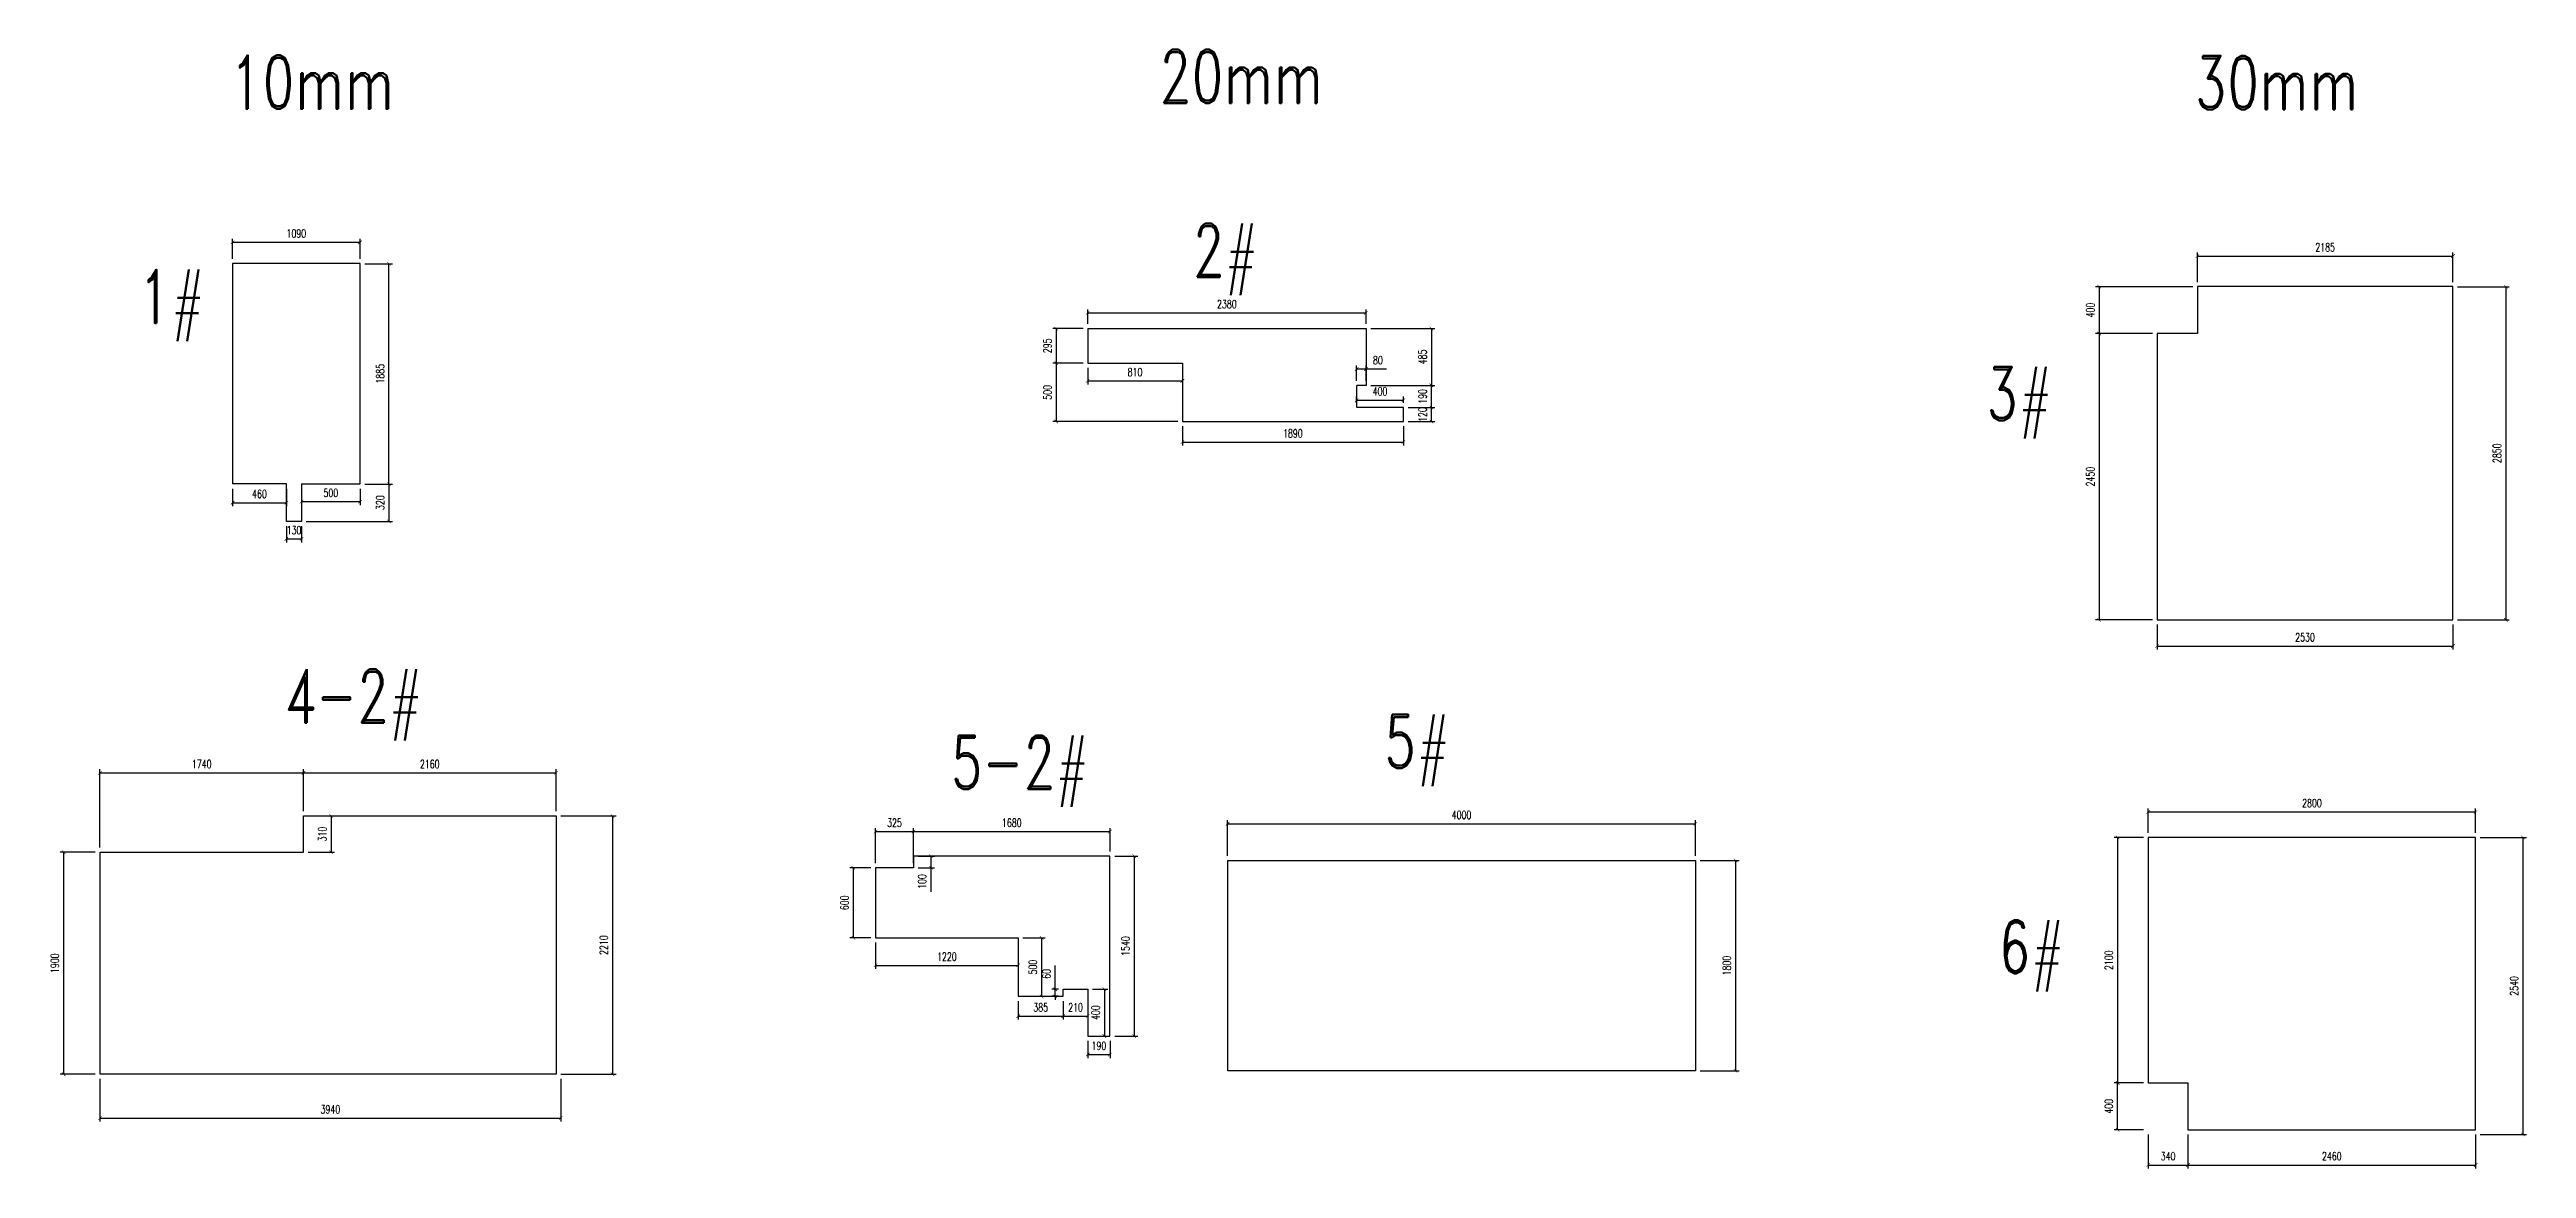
# Model space of a CAD drawing. Header units: millimetres. Extents: x -27247 to 18111, y -13459 to 7493.
# Drawn here: x -21950 to -769, y -4332 to 5241 of the extents above; entities that cross this region are included whole.
import ezdxf

# ---------------------------------------------------------------- set-up
doc = ezdxf.new("R2010")
doc.units = ezdxf.units.MM
doc.layers.add('标注', color=4, linetype='Continuous')
doc.styles.add('样式 1', font='romand1.shx', dxfattribs={"width": 0.7, "bigfont": 'hztxt.shx'})
doc.dimstyles.new('1 20', dxfattribs={"dimscale": 20, "dimtxt": 3.5, "dimasz": 1.5, "dimexe": 1.5, "dimexo": 2, "dimgap": 2, "dimtad": 1, "dimdec": 0, "dimdsep": 46, "dimtxsty": '样式 1', "dimblk": 'ARCHTICK', "dimcen": 2, "dimadec": 0, "dimazin": 0, "dimtfac": 1, "dimtdec": 0, "dimtmove": 0, "dimatfit": 3, "dimfxl": 0, "dimarcsym": 0})

msp = doc.modelspace()

# ---------------------------------------------------------------- texts
at = {"layer": '标注', "style": '样式 1', "width": 0.7}
for s, p in [('10mm', (-20404.23, 4733.58)), ('20mm', (-12460.98, 4782.06)), ('30mm', (-3605.06, 4728.04)), ('2#', (-12177.2, 3292.51)), ('1#', (-21186.31, 2898.91)), ('3#', (-5388.43, 2067.28)), ('4-2#', (-19943.23, -518.66)), ('5-2#', (-14244.4, -1086.01)), ('5#', (-10537.52, -907.47)), ('6#', (-5283.9, -2665.01))]:
    msp.add_text(s, height=459.018, dxfattribs=at).set_placement(p)

# ---------------------------------------------------------------- blocks, each defined once
blk = doc.blocks.new('_ArchTick')
at = {"color": 0, "linetype": 'ByBlock', "const_width": 0.15}
blk.add_lwpolyline([(-0.5, -0.5), (0.5, 0.5)], dxfattribs=at)
blk = doc.blocks.new('*D4')
at = {"layer": 'Defpoints', "color": 0, "transparency": 16777216}
for p in [(-20384, 1524), (-19924, 1524), (-19924, 1364)]:
    blk.add_point(p, dxfattribs=at)
at = {"layer": '标注', "color": 0, "lineweight": -2, "transparency": 16777216}
for p, q in [((-20384, 1484), (-20384, 1334)), ((-19924, 1484), (-19924, 1334)), ((-20384, 1364), (-19924, 1364))]:
    blk.add_line(p, q, dxfattribs=at)
at = {"layer": '标注', "color": 0, "lineweight": -2, "transparency": 16777216, "xscale": 30, "yscale": 30, "zscale": 30, "rotation": 180}
blk.add_blockref('_ArchTick', (-20384, 1364), dxfattribs=at)
at = {"layer": '标注', "color": 0, "lineweight": -2, "transparency": 16777216, "xscale": 30, "yscale": 30, "zscale": 30}
blk.add_blockref('_ArchTick', (-19924, 1364), dxfattribs=at)
at = {"layer": '标注', "color": 0, "transparency": 16777216, "insert": (-20154, 1439), "char_height": 70, "attachment_point": 5, "style": '样式 1'}
blk.add_mtext('460', dxfattribs=at)
blk = doc.blocks.new('*D5')
at = {"layer": 'Defpoints', "color": 0, "transparency": 16777216}
for p in [(-19924, 1204), (-19794, 1204), (-19794, 1054)]:
    blk.add_point(p, dxfattribs=at)
at = {"layer": '标注', "color": 0, "lineweight": -2, "transparency": 16777216}
for p, q in [((-19924, 1164), (-19924, 1024)), ((-19794, 1164), (-19794, 1024)), ((-19924, 1054), (-19794, 1054))]:
    blk.add_line(p, q, dxfattribs=at)
at = {"layer": '标注', "color": 0, "lineweight": -2, "transparency": 16777216, "xscale": 30, "yscale": 30, "zscale": 30, "rotation": 180}
blk.add_blockref('_ArchTick', (-19924, 1054), dxfattribs=at)
at = {"layer": '标注', "color": 0, "lineweight": -2, "transparency": 16777216, "xscale": 30, "yscale": 30, "zscale": 30}
blk.add_blockref('_ArchTick', (-19794, 1054), dxfattribs=at)
at = {"layer": '标注', "color": 0, "transparency": 16777216, "insert": (-19859, 1129), "char_height": 70, "attachment_point": 5, "style": '样式 1'}
blk.add_mtext('130', dxfattribs=at)
blk = doc.blocks.new('*D6')
at = {"layer": 'Defpoints', "color": 0, "transparency": 16777216}
for p in [(-19794, 1524), (-19294, 1524), (-19294, 1373)]:
    blk.add_point(p, dxfattribs=at)
at = {"layer": '标注', "color": 0, "lineweight": -2, "transparency": 16777216}
for p, q in [((-19794, 1484), (-19794, 1343)), ((-19294, 1484), (-19294, 1343)), ((-19794, 1373), (-19294, 1373))]:
    blk.add_line(p, q, dxfattribs=at)
at = {"layer": '标注', "color": 0, "lineweight": -2, "transparency": 16777216, "xscale": 30, "yscale": 30, "zscale": 30, "rotation": 180}
blk.add_blockref('_ArchTick', (-19794, 1373), dxfattribs=at)
at = {"layer": '标注', "color": 0, "lineweight": -2, "transparency": 16777216, "xscale": 30, "yscale": 30, "zscale": 30}
blk.add_blockref('_ArchTick', (-19294, 1373), dxfattribs=at)
at = {"layer": '标注', "color": 0, "transparency": 16777216, "insert": (-19544, 1448), "char_height": 70, "attachment_point": 5, "style": '样式 1'}
blk.add_mtext('500', dxfattribs=at)
blk = doc.blocks.new('*D7')
at = {"layer": 'Defpoints', "color": 0, "transparency": 16777216}
for p in [(-19294, 3409), (-19047, 3409), (-19294, 1524)]:
    blk.add_point(p, dxfattribs=at)
at = {"layer": '标注', "color": 0, "lineweight": -2, "transparency": 16777216}
for p, q in [((-19254, 3409), (-19017, 3409)), ((-19047, 1524), (-19047, 3409)), ((-19254, 1524), (-19017, 1524))]:
    blk.add_line(p, q, dxfattribs=at)
at = {"layer": '标注', "color": 0, "lineweight": -2, "transparency": 16777216, "xscale": 30, "yscale": 30, "zscale": 30}
for p, rotation in [((-19047, 3409), 90), ((-19047, 1524), 270)]:
    blk.add_blockref('_ArchTick', p, dxfattribs=dict(at, rotation=rotation))
at = {"layer": '标注', "color": 0, "transparency": 16777216, "insert": (-19122, 2467), "char_height": 70, "attachment_point": 5, "rotation": 90, "style": '样式 1'}
blk.add_mtext('1885', dxfattribs=at)
blk = doc.blocks.new('*D8')
at = {"layer": 'Defpoints', "color": 0, "transparency": 16777216}
for p in [(-20384, 3409), (-19294, 3592), (-19294, 3409)]:
    blk.add_point(p, dxfattribs=at)
at = {"layer": '标注', "color": 0, "lineweight": -2, "transparency": 16777216}
for p, q in [((-20384, 3449), (-20384, 3622)), ((-19294, 3449), (-19294, 3622)), ((-20384, 3592), (-19294, 3592))]:
    blk.add_line(p, q, dxfattribs=at)
at = {"layer": '标注', "color": 0, "lineweight": -2, "transparency": 16777216, "xscale": 30, "yscale": 30, "zscale": 30, "rotation": 180}
blk.add_blockref('_ArchTick', (-20384, 3592), dxfattribs=at)
at = {"layer": '标注', "color": 0, "lineweight": -2, "transparency": 16777216, "xscale": 30, "yscale": 30, "zscale": 30}
blk.add_blockref('_ArchTick', (-19294, 3592), dxfattribs=at)
at = {"layer": '标注', "color": 0, "transparency": 16777216, "insert": (-19839, 3667), "char_height": 70, "attachment_point": 5, "style": '样式 1'}
blk.add_mtext('1090', dxfattribs=at)
blk = doc.blocks.new('*D9')
at = {"layer": 'Defpoints', "color": 0, "transparency": 16777216}
for p in [(-19294, 1524), (-19794, 1204), (-19047, 1204)]:
    blk.add_point(p, dxfattribs=at)
at = {"layer": '标注', "color": 0, "lineweight": -2, "transparency": 16777216}
for p, q in [((-19254, 1524), (-19017, 1524)), ((-19047, 1524), (-19047, 1204)), ((-19754, 1204), (-19017, 1204))]:
    blk.add_line(p, q, dxfattribs=at)
at = {"layer": '标注', "color": 0, "lineweight": -2, "transparency": 16777216, "xscale": 30, "yscale": 30, "zscale": 30}
for p, rotation in [((-19047, 1524), 90), ((-19047, 1204), 270)]:
    blk.add_blockref('_ArchTick', p, dxfattribs=dict(at, rotation=rotation))
at = {"layer": '标注', "color": 0, "transparency": 16777216, "insert": (-19122, 1364), "char_height": 70, "attachment_point": 5, "rotation": 90, "style": '样式 1'}
blk.add_mtext('320', dxfattribs=at)
blk = doc.blocks.new('*D10')
at = {"layer": 'Defpoints', "color": 0, "transparency": 16777216}
for p in [(-12262, 2058), (-10372, 2058), (-10372, 1882)]:
    blk.add_point(p, dxfattribs=at)
at = {"layer": '标注', "color": 0, "lineweight": -2, "transparency": 16777216}
for p, q in [((-12262, 2018), (-12262, 1852)), ((-10372, 2018), (-10372, 1852)), ((-12262, 1882), (-10372, 1882))]:
    blk.add_line(p, q, dxfattribs=at)
at = {"layer": '标注', "color": 0, "lineweight": -2, "transparency": 16777216, "xscale": 30, "yscale": 30, "zscale": 30, "rotation": 180}
blk.add_blockref('_ArchTick', (-12262, 1882), dxfattribs=at)
at = {"layer": '标注', "color": 0, "lineweight": -2, "transparency": 16777216, "xscale": 30, "yscale": 30, "zscale": 30}
blk.add_blockref('_ArchTick', (-10372, 1882), dxfattribs=at)
at = {"layer": '标注', "color": 0, "transparency": 16777216, "insert": (-11317, 1957), "char_height": 70, "attachment_point": 5, "style": '样式 1'}
blk.add_mtext('1890', dxfattribs=at)
blk = doc.blocks.new('*D11')
at = {"layer": 'Defpoints', "color": 0, "transparency": 16777216}
for p in [(-10372, 2178), (-10133, 2178), (-10372, 2058)]:
    blk.add_point(p, dxfattribs=at)
at = {"layer": '标注', "color": 0, "lineweight": -2, "transparency": 16777216}
for p, q in [((-10332, 2178), (-10103, 2178)), ((-10133, 2058), (-10133, 2178)), ((-10332, 2058), (-10103, 2058))]:
    blk.add_line(p, q, dxfattribs=at)
at = {"layer": '标注', "color": 0, "lineweight": -2, "transparency": 16777216, "xscale": 30, "yscale": 30, "zscale": 30}
for p, rotation in [((-10133, 2178), 90), ((-10133, 2058), 270)]:
    blk.add_blockref('_ArchTick', p, dxfattribs=dict(at, rotation=rotation))
at = {"layer": '标注', "color": 0, "transparency": 16777216, "insert": (-10208, 2118), "char_height": 70, "attachment_point": 5, "rotation": 90, "style": '样式 1'}
blk.add_mtext('120', dxfattribs=at)
blk = doc.blocks.new('*D12')
at = {"layer": 'Defpoints', "color": 0, "transparency": 16777216}
for p in [(-10692, 2368), (-10133, 2368), (-10372, 2178)]:
    blk.add_point(p, dxfattribs=at)
at = {"layer": '标注', "color": 0, "lineweight": -2, "transparency": 16777216}
for p, q in [((-10652, 2368), (-10103, 2368)), ((-10133, 2178), (-10133, 2368)), ((-10332, 2178), (-10103, 2178))]:
    blk.add_line(p, q, dxfattribs=at)
at = {"layer": '标注', "color": 0, "lineweight": -2, "transparency": 16777216, "xscale": 30, "yscale": 30, "zscale": 30}
for p, rotation in [((-10133, 2368), 90), ((-10133, 2178), 270)]:
    blk.add_blockref('_ArchTick', p, dxfattribs=dict(at, rotation=rotation))
at = {"layer": '标注', "color": 0, "transparency": 16777216, "insert": (-10208, 2273), "char_height": 70, "attachment_point": 5, "rotation": 90, "style": '样式 1'}
blk.add_mtext('190', dxfattribs=at)
blk = doc.blocks.new('*D13')
at = {"layer": 'Defpoints', "color": 0, "transparency": 16777216}
for p in [(-10692, 2853), (-10692, 2368), (-10133, 2368)]:
    blk.add_point(p, dxfattribs=at)
at = {"layer": '标注', "color": 0, "lineweight": -2, "transparency": 16777216}
for p, q in [((-10652, 2853), (-10103, 2853)), ((-10133, 2853), (-10133, 2368)), ((-10652, 2368), (-10103, 2368))]:
    blk.add_line(p, q, dxfattribs=at)
at = {"layer": '标注', "color": 0, "lineweight": -2, "transparency": 16777216, "xscale": 30, "yscale": 30, "zscale": 30}
for p, rotation in [((-10133, 2853), 90), ((-10133, 2368), 270)]:
    blk.add_blockref('_ArchTick', p, dxfattribs=dict(at, rotation=rotation))
at = {"layer": '标注', "color": 0, "transparency": 16777216, "insert": (-10208, 2611), "char_height": 70, "attachment_point": 5, "rotation": 90, "style": '样式 1'}
blk.add_mtext('485', dxfattribs=at)
blk = doc.blocks.new('*D14')
at = {"layer": 'Defpoints', "color": 0, "transparency": 16777216}
for p in [(-10692, 2988), (-13072, 2853), (-10692, 2853)]:
    blk.add_point(p, dxfattribs=at)
at = {"layer": '标注', "color": 0, "lineweight": -2, "transparency": 16777216}
for p, q in [((-13072, 2893), (-13072, 3018)), ((-13072, 2988), (-10692, 2988)), ((-10692, 2893), (-10692, 3018))]:
    blk.add_line(p, q, dxfattribs=at)
at = {"layer": '标注', "color": 0, "lineweight": -2, "transparency": 16777216, "xscale": 30, "yscale": 30, "zscale": 30, "rotation": 180}
blk.add_blockref('_ArchTick', (-13072, 2988), dxfattribs=at)
at = {"layer": '标注', "color": 0, "lineweight": -2, "transparency": 16777216, "xscale": 30, "yscale": 30, "zscale": 30}
blk.add_blockref('_ArchTick', (-10692, 2988), dxfattribs=at)
at = {"layer": '标注', "color": 0, "transparency": 16777216, "insert": (-11882, 3063), "char_height": 70, "attachment_point": 5, "style": '样式 1'}
blk.add_mtext('2380', dxfattribs=at)
blk = doc.blocks.new('*D15')
at = {"layer": 'Defpoints', "color": 0, "transparency": 16777216}
for p in [(-13072, 2853), (-13341, 2558), (-13072, 2558)]:
    blk.add_point(p, dxfattribs=at)
at = {"layer": '标注', "color": 0, "lineweight": -2, "transparency": 16777216}
for p, q in [((-13112, 2853), (-13371, 2853)), ((-13341, 2853), (-13341, 2558)), ((-13112, 2558), (-13371, 2558))]:
    blk.add_line(p, q, dxfattribs=at)
at = {"layer": '标注', "color": 0, "lineweight": -2, "transparency": 16777216, "xscale": 30, "yscale": 30, "zscale": 30}
for p, rotation in [((-13341, 2853), 90), ((-13341, 2558), 270)]:
    blk.add_blockref('_ArchTick', p, dxfattribs=dict(at, rotation=rotation))
at = {"layer": '标注', "color": 0, "transparency": 16777216, "insert": (-13416, 2706), "char_height": 70, "attachment_point": 5, "rotation": 90, "style": '样式 1'}
blk.add_mtext('295', dxfattribs=at)
blk = doc.blocks.new('*D16')
at = {"layer": 'Defpoints', "color": 0, "transparency": 16777216}
for p in [(-13072, 2558), (-12262, 2558), (-12262, 2406)]:
    blk.add_point(p, dxfattribs=at)
at = {"layer": '标注', "color": 0, "lineweight": -2, "transparency": 16777216}
for p, q in [((-13072, 2518), (-13072, 2376)), ((-13072, 2406), (-12262, 2406)), ((-12262, 2518), (-12262, 2376))]:
    blk.add_line(p, q, dxfattribs=at)
at = {"layer": '标注', "color": 0, "lineweight": -2, "transparency": 16777216, "xscale": 30, "yscale": 30, "zscale": 30, "rotation": 180}
blk.add_blockref('_ArchTick', (-13072, 2406), dxfattribs=at)
at = {"layer": '标注', "color": 0, "lineweight": -2, "transparency": 16777216, "xscale": 30, "yscale": 30, "zscale": 30}
blk.add_blockref('_ArchTick', (-12262, 2406), dxfattribs=at)
at = {"layer": '标注', "color": 0, "transparency": 16777216, "insert": (-12667, 2481), "char_height": 70, "attachment_point": 5, "style": '样式 1'}
blk.add_mtext('810', dxfattribs=at)
blk = doc.blocks.new('*D17')
at = {"layer": 'Defpoints', "color": 0, "transparency": 16777216}
for p in [(-13072, 2558), (-13341, 2058), (-12262, 2058)]:
    blk.add_point(p, dxfattribs=at)
at = {"layer": '标注', "color": 0, "lineweight": -2, "transparency": 16777216}
for p, q in [((-13112, 2558), (-13371, 2558)), ((-13341, 2558), (-13341, 2058)), ((-12302, 2058), (-13371, 2058))]:
    blk.add_line(p, q, dxfattribs=at)
at = {"layer": '标注', "color": 0, "lineweight": -2, "transparency": 16777216, "xscale": 30, "yscale": 30, "zscale": 30}
for p, rotation in [((-13341, 2558), 90), ((-13341, 2058), 270)]:
    blk.add_blockref('_ArchTick', p, dxfattribs=dict(at, rotation=rotation))
at = {"layer": '标注', "color": 0, "transparency": 16777216, "insert": (-13416, 2308), "char_height": 70, "attachment_point": 5, "rotation": 90, "style": '样式 1'}
blk.add_mtext('500', dxfattribs=at)
blk = doc.blocks.new('*D18')
at = {"layer": 'Defpoints', "color": 0, "transparency": 16777216}
for p in [(-10772, 2368), (-10692, 2508), (-10692, 2368)]:
    blk.add_point(p, dxfattribs=at)
at = {"layer": '标注', "color": 0, "lineweight": -2, "transparency": 16777216}
for p, q in [((-10772, 2408), (-10772, 2538)), ((-10772, 2508), (-10692, 2508)), ((-10692, 2408), (-10692, 2538)), ((-10692, 2508), (-10518, 2508))]:
    blk.add_line(p, q, dxfattribs=at)
at = {"layer": '标注', "color": 0, "lineweight": -2, "transparency": 16777216, "xscale": 30, "yscale": 30, "zscale": 30, "rotation": 180}
blk.add_blockref('_ArchTick', (-10772, 2508), dxfattribs=at)
at = {"layer": '标注', "color": 0, "lineweight": -2, "transparency": 16777216, "xscale": 30, "yscale": 30, "zscale": 30}
blk.add_blockref('_ArchTick', (-10692, 2508), dxfattribs=at)
at = {"layer": '标注', "color": 0, "transparency": 16777216, "insert": (-10590, 2583), "char_height": 70, "attachment_point": 5, "style": '样式 1'}
blk.add_mtext('80', dxfattribs=at)
blk = doc.blocks.new('*D19')
at = {"layer": 'Defpoints', "color": 0, "transparency": 16777216}
for p in [(-10772, 2178), (-10372, 2242), (-10372, 2178)]:
    blk.add_point(p, dxfattribs=at)
at = {"layer": '标注', "color": 0, "lineweight": -2, "transparency": 16777216}
for p, q in [((-10772, 2218), (-10772, 2272)), ((-10772, 2242), (-10372, 2242)), ((-10372, 2218), (-10372, 2272))]:
    blk.add_line(p, q, dxfattribs=at)
at = {"layer": '标注', "color": 0, "lineweight": -2, "transparency": 16777216, "xscale": 30, "yscale": 30, "zscale": 30, "rotation": 180}
blk.add_blockref('_ArchTick', (-10772, 2242), dxfattribs=at)
at = {"layer": '标注', "color": 0, "lineweight": -2, "transparency": 16777216, "xscale": 30, "yscale": 30, "zscale": 30}
blk.add_blockref('_ArchTick', (-10372, 2242), dxfattribs=at)
at = {"layer": '标注', "color": 0, "transparency": 16777216, "insert": (-10572, 2317), "char_height": 70, "attachment_point": 5, "style": '样式 1'}
blk.add_mtext('400', dxfattribs=at)
blk = doc.blocks.new('*D20')
at = {"layer": 'Defpoints', "color": 0, "transparency": 16777216}
for p in [(-19778, -947), (-19778, -1316), (-21518, -1626)]:
    blk.add_point(p, dxfattribs=at)
at = {"layer": '标注', "color": 0, "lineweight": -2, "transparency": 16777216}
for p, q in [((-21518, -1586), (-21518, -917)), ((-21518, -947), (-19778, -947)), ((-19778, -1276), (-19778, -917))]:
    blk.add_line(p, q, dxfattribs=at)
at = {"layer": '标注', "color": 0, "lineweight": -2, "transparency": 16777216, "xscale": 30, "yscale": 30, "zscale": 30, "rotation": 180}
blk.add_blockref('_ArchTick', (-21518, -947), dxfattribs=at)
at = {"layer": '标注', "color": 0, "lineweight": -2, "transparency": 16777216, "xscale": 30, "yscale": 30, "zscale": 30}
blk.add_blockref('_ArchTick', (-19778, -947), dxfattribs=at)
at = {"layer": '标注', "color": 0, "transparency": 16777216, "insert": (-20648, -872), "char_height": 70, "attachment_point": 5, "style": '样式 1'}
blk.add_mtext('1740', dxfattribs=at)
blk = doc.blocks.new('*D21')
at = {"layer": 'Defpoints', "color": 0, "transparency": 16777216}
for p in [(-17618, -947), (-19778, -1316), (-17618, -1316)]:
    blk.add_point(p, dxfattribs=at)
at = {"layer": '标注', "color": 0, "lineweight": -2, "transparency": 16777216}
for p, q in [((-19778, -1276), (-19778, -917)), ((-19778, -947), (-17618, -947)), ((-17618, -1276), (-17618, -917))]:
    blk.add_line(p, q, dxfattribs=at)
at = {"layer": '标注', "color": 0, "lineweight": -2, "transparency": 16777216, "xscale": 30, "yscale": 30, "zscale": 30, "rotation": 180}
blk.add_blockref('_ArchTick', (-19778, -947), dxfattribs=at)
at = {"layer": '标注', "color": 0, "lineweight": -2, "transparency": 16777216, "xscale": 30, "yscale": 30, "zscale": 30}
blk.add_blockref('_ArchTick', (-17618, -947), dxfattribs=at)
at = {"layer": '标注', "color": 0, "transparency": 16777216, "insert": (-18698, -872), "char_height": 70, "attachment_point": 5, "style": '样式 1'}
blk.add_mtext('2160', dxfattribs=at)
blk = doc.blocks.new('*D22')
at = {"layer": 'Defpoints', "color": 0, "transparency": 16777216}
for p in [(-21518, -1626), (-21829, -3526), (-21518, -3526)]:
    blk.add_point(p, dxfattribs=at)
at = {"layer": '标注', "color": 0, "lineweight": -2, "transparency": 16777216}
for p, q in [((-21558, -1626), (-21859, -1626)), ((-21829, -1626), (-21829, -3526)), ((-21558, -3526), (-21859, -3526))]:
    blk.add_line(p, q, dxfattribs=at)
at = {"layer": '标注', "color": 0, "lineweight": -2, "transparency": 16777216, "xscale": 30, "yscale": 30, "zscale": 30}
for p, rotation in [((-21829, -1626), 90), ((-21829, -3526), 270)]:
    blk.add_blockref('_ArchTick', p, dxfattribs=dict(at, rotation=rotation))
at = {"layer": '标注', "color": 0, "transparency": 16777216, "insert": (-21904, -2576), "char_height": 70, "attachment_point": 5, "rotation": 90, "style": '样式 1'}
blk.add_mtext('1900', dxfattribs=at)
blk = doc.blocks.new('*D23')
at = {"layer": 'Defpoints', "color": 0, "transparency": 16777216}
for p in [(-17618, -1316), (-17618, -3526), (-17135, -3526)]:
    blk.add_point(p, dxfattribs=at)
at = {"layer": '标注', "color": 0, "lineweight": -2, "transparency": 16777216}
for p, q in [((-17578, -1316), (-17105, -1316)), ((-17135, -1316), (-17135, -3526)), ((-17578, -3526), (-17105, -3526))]:
    blk.add_line(p, q, dxfattribs=at)
at = {"layer": '标注', "color": 0, "lineweight": -2, "transparency": 16777216, "xscale": 30, "yscale": 30, "zscale": 30}
for p, rotation in [((-17135, -1316), 90), ((-17135, -3526), 270)]:
    blk.add_blockref('_ArchTick', p, dxfattribs=dict(at, rotation=rotation))
at = {"layer": '标注', "color": 0, "transparency": 16777216, "insert": (-17210, -2421), "char_height": 70, "attachment_point": 5, "rotation": 90, "style": '样式 1'}
blk.add_mtext('2210', dxfattribs=at)
blk = doc.blocks.new('*D24')
at = {"layer": 'Defpoints', "color": 0, "transparency": 16777216}
for p in [(-19778, -1316), (-19778, -1626), (-19542, -1626)]:
    blk.add_point(p, dxfattribs=at)
at = {"layer": '标注', "color": 0, "lineweight": -2, "transparency": 16777216}
for p, q in [((-19738, -1316), (-19512, -1316)), ((-19542, -1316), (-19542, -1626)), ((-19738, -1626), (-19512, -1626))]:
    blk.add_line(p, q, dxfattribs=at)
at = {"layer": '标注', "color": 0, "lineweight": -2, "transparency": 16777216, "xscale": 30, "yscale": 30, "zscale": 30}
for p, rotation in [((-19542, -1316), 90), ((-19542, -1626), 270)]:
    blk.add_blockref('_ArchTick', p, dxfattribs=dict(at, rotation=rotation))
at = {"layer": '标注', "color": 0, "transparency": 16777216, "insert": (-19617, -1471), "char_height": 70, "attachment_point": 5, "rotation": 90, "style": '样式 1'}
blk.add_mtext('310', dxfattribs=at)
blk = doc.blocks.new('*D25')
at = {"layer": 'Defpoints', "color": 0, "transparency": 16777216}
for p in [(-21518, -3526), (-17578, -3526), (-17578, -3901)]:
    blk.add_point(p, dxfattribs=at)
at = {"layer": '标注', "color": 0, "lineweight": -2, "transparency": 16777216}
for p, q in [((-21518, -3566), (-21518, -3931)), ((-17578, -3566), (-17578, -3931)), ((-21518, -3901), (-17578, -3901))]:
    blk.add_line(p, q, dxfattribs=at)
at = {"layer": '标注', "color": 0, "lineweight": -2, "transparency": 16777216, "xscale": 30, "yscale": 30, "zscale": 30, "rotation": 180}
blk.add_blockref('_ArchTick', (-21518, -3901), dxfattribs=at)
at = {"layer": '标注', "color": 0, "lineweight": -2, "transparency": 16777216, "xscale": 30, "yscale": 30, "zscale": 30}
blk.add_blockref('_ArchTick', (-17578, -3901), dxfattribs=at)
at = {"layer": '标注', "color": 0, "transparency": 16777216, "insert": (-19548, -3826), "char_height": 70, "attachment_point": 5, "style": '样式 1'}
blk.add_mtext('3940', dxfattribs=at)
blk = doc.blocks.new('*D26')
at = {"layer": 'Defpoints', "color": 0, "transparency": 16777216}
for p in [(-14886, -2359), (-13666, -2359), (-13666, -2594)]:
    blk.add_point(p, dxfattribs=at)
at = {"layer": '标注', "color": 0, "lineweight": -2, "transparency": 16777216}
for p, q in [((-14886, -2399), (-14886, -2624)), ((-13666, -2399), (-13666, -2624)), ((-14886, -2594), (-13666, -2594))]:
    blk.add_line(p, q, dxfattribs=at)
at = {"layer": '标注', "color": 0, "lineweight": -2, "transparency": 16777216, "xscale": 30, "yscale": 30, "zscale": 30, "rotation": 180}
blk.add_blockref('_ArchTick', (-14886, -2594), dxfattribs=at)
at = {"layer": '标注', "color": 0, "lineweight": -2, "transparency": 16777216, "xscale": 30, "yscale": 30, "zscale": 30}
blk.add_blockref('_ArchTick', (-13666, -2594), dxfattribs=at)
at = {"layer": '标注', "color": 0, "transparency": 16777216, "insert": (-14276, -2519), "char_height": 70, "attachment_point": 5, "style": '样式 1'}
blk.add_mtext('1220', dxfattribs=at)
blk = doc.blocks.new('*D27')
at = {"layer": 'Defpoints', "color": 0, "transparency": 16777216}
for p in [(-13666, -2859), (-13281, -2859), (-13281, -3028)]:
    blk.add_point(p, dxfattribs=at)
at = {"layer": '标注', "color": 0, "lineweight": -2, "transparency": 16777216}
for p, q in [((-13666, -2899), (-13666, -3058)), ((-13281, -2899), (-13281, -3058)), ((-13666, -3028), (-13281, -3028))]:
    blk.add_line(p, q, dxfattribs=at)
at = {"layer": '标注', "color": 0, "lineweight": -2, "transparency": 16777216, "xscale": 30, "yscale": 30, "zscale": 30, "rotation": 180}
blk.add_blockref('_ArchTick', (-13666, -3028), dxfattribs=at)
at = {"layer": '标注', "color": 0, "lineweight": -2, "transparency": 16777216, "xscale": 30, "yscale": 30, "zscale": 30}
blk.add_blockref('_ArchTick', (-13281, -3028), dxfattribs=at)
at = {"layer": '标注', "color": 0, "transparency": 16777216, "insert": (-13474, -2953), "char_height": 70, "attachment_point": 5, "style": '样式 1'}
blk.add_mtext('385', dxfattribs=at)
blk = doc.blocks.new('*D28')
at = {"layer": 'Defpoints', "color": 0, "transparency": 16777216}
for p in [(-13666, -2359), (-13666, -2859), (-13466, -2859)]:
    blk.add_point(p, dxfattribs=at)
at = {"layer": '标注', "color": 0, "lineweight": -2, "transparency": 16777216}
for p, q in [((-13626, -2359), (-13436, -2359)), ((-13466, -2359), (-13466, -2859)), ((-13626, -2859), (-13436, -2859))]:
    blk.add_line(p, q, dxfattribs=at)
at = {"layer": '标注', "color": 0, "lineweight": -2, "transparency": 16777216, "xscale": 30, "yscale": 30, "zscale": 30}
for p, rotation in [((-13466, -2359), 90), ((-13466, -2859), 270)]:
    blk.add_blockref('_ArchTick', p, dxfattribs=dict(at, rotation=rotation))
at = {"layer": '标注', "color": 0, "transparency": 16777216, "insert": (-13541, -2609), "char_height": 70, "attachment_point": 5, "rotation": 90, "style": '样式 1'}
blk.add_mtext('500', dxfattribs=at)
blk = doc.blocks.new('*D29')
at = {"layer": 'Defpoints', "color": 0, "transparency": 16777216}
for p in [(-13281, -2859), (-13071, -2859), (-13071, -3028)]:
    blk.add_point(p, dxfattribs=at)
at = {"layer": '标注', "color": 0, "lineweight": -2, "transparency": 16777216}
for p, q in [((-13281, -2899), (-13281, -3058)), ((-13071, -2899), (-13071, -3058)), ((-13281, -3028), (-13071, -3028))]:
    blk.add_line(p, q, dxfattribs=at)
at = {"layer": '标注', "color": 0, "lineweight": -2, "transparency": 16777216, "xscale": 30, "yscale": 30, "zscale": 30, "rotation": 180}
blk.add_blockref('_ArchTick', (-13281, -3028), dxfattribs=at)
at = {"layer": '标注', "color": 0, "lineweight": -2, "transparency": 16777216, "xscale": 30, "yscale": 30, "zscale": 30}
blk.add_blockref('_ArchTick', (-13071, -3028), dxfattribs=at)
at = {"layer": '标注', "color": 0, "transparency": 16777216, "insert": (-13176, -2953), "char_height": 70, "attachment_point": 5, "style": '样式 1'}
blk.add_mtext('210', dxfattribs=at)
blk = doc.blocks.new('*D30')
at = {"layer": 'Defpoints', "color": 0, "transparency": 16777216}
for p in [(-13071, -3199), (-12881, -3199), (-12881, -3357)]:
    blk.add_point(p, dxfattribs=at)
at = {"layer": '标注', "color": 0, "lineweight": -2, "transparency": 16777216}
for p, q in [((-13071, -3239), (-13071, -3387)), ((-13071, -3357), (-12881, -3357)), ((-12881, -3239), (-12881, -3387))]:
    blk.add_line(p, q, dxfattribs=at)
at = {"layer": '标注', "color": 0, "lineweight": -2, "transparency": 16777216, "xscale": 30, "yscale": 30, "zscale": 30, "rotation": 180}
blk.add_blockref('_ArchTick', (-13071, -3357), dxfattribs=at)
at = {"layer": '标注', "color": 0, "lineweight": -2, "transparency": 16777216, "xscale": 30, "yscale": 30, "zscale": 30}
blk.add_blockref('_ArchTick', (-12881, -3357), dxfattribs=at)
at = {"layer": '标注', "color": 0, "transparency": 16777216, "insert": (-12976, -3282), "char_height": 70, "attachment_point": 5, "style": '样式 1'}
blk.add_mtext('190', dxfattribs=at)
blk = doc.blocks.new('*D31')
at = {"layer": 'Defpoints', "color": 0, "transparency": 16777216}
for p in [(-13071, -2799), (-13071, -3199), (-12929, -3199)]:
    blk.add_point(p, dxfattribs=at)
at = {"layer": '标注', "color": 0, "lineweight": -2, "transparency": 16777216}
for p, q in [((-13031, -2799), (-12899, -2799)), ((-12929, -2799), (-12929, -3199)), ((-13031, -3199), (-12899, -3199))]:
    blk.add_line(p, q, dxfattribs=at)
at = {"layer": '标注', "color": 0, "lineweight": -2, "transparency": 16777216, "xscale": 30, "yscale": 30, "zscale": 30}
for p, rotation in [((-12929, -2799), 90), ((-12929, -3199), 270)]:
    blk.add_blockref('_ArchTick', p, dxfattribs=dict(at, rotation=rotation))
at = {"layer": '标注', "color": 0, "transparency": 16777216, "insert": (-13004, -2999), "char_height": 70, "attachment_point": 5, "rotation": 90, "style": '样式 1'}
blk.add_mtext('400', dxfattribs=at)
blk = doc.blocks.new('*D32')
at = {"layer": 'Defpoints', "color": 0, "transparency": 16777216}
for p in [(-13349, -2859), (-13281, -2799), (-13281, -2859)]:
    blk.add_point(p, dxfattribs=at)
at = {"layer": '标注', "color": 0, "lineweight": -2, "transparency": 16777216}
for p, q in [((-13349, -2799), (-13349, -2596)), ((-13321, -2799), (-13379, -2799)), ((-13321, -2859), (-13379, -2859)), ((-13349, -2859), (-13349, -2799)), ((-13349, -2859), (-13349, -2889))]:
    blk.add_line(p, q, dxfattribs=at)
at = {"layer": '标注', "color": 0, "lineweight": -2, "transparency": 16777216, "xscale": 30, "yscale": 30, "zscale": 30}
for p, rotation in [((-13349, -2799), 270), ((-13349, -2859), 90)]:
    blk.add_blockref('_ArchTick', p, dxfattribs=dict(at, rotation=rotation))
at = {"layer": '标注', "color": 0, "transparency": 16777216, "insert": (-13424, -2667), "char_height": 70, "attachment_point": 5, "rotation": 90, "style": '样式 1'}
blk.add_mtext('60', dxfattribs=at)
blk = doc.blocks.new('*D33')
at = {"layer": 'Defpoints', "color": 0, "transparency": 16777216}
for p in [(-12881, -1659), (-12673, -1659), (-12881, -3199)]:
    blk.add_point(p, dxfattribs=at)
at = {"layer": '标注', "color": 0, "lineweight": -2, "transparency": 16777216}
for p, q in [((-12841, -1659), (-12643, -1659)), ((-12673, -3199), (-12673, -1659)), ((-12841, -3199), (-12643, -3199))]:
    blk.add_line(p, q, dxfattribs=at)
at = {"layer": '标注', "color": 0, "lineweight": -2, "transparency": 16777216, "xscale": 30, "yscale": 30, "zscale": 30}
for p, rotation in [((-12673, -1659), 90), ((-12673, -3199), 270)]:
    blk.add_blockref('_ArchTick', p, dxfattribs=dict(at, rotation=rotation))
at = {"layer": '标注', "color": 0, "transparency": 16777216, "insert": (-12748, -2429), "char_height": 70, "attachment_point": 5, "rotation": 90, "style": '样式 1'}
blk.add_mtext('1540', dxfattribs=at)
blk = doc.blocks.new('*D34')
at = {"layer": 'Defpoints', "color": 0, "transparency": 16777216}
for p in [(-12881, -1449), (-14561, -1659), (-12881, -1659)]:
    blk.add_point(p, dxfattribs=at)
at = {"layer": '标注', "color": 0, "lineweight": -2, "transparency": 16777216}
for p, q in [((-14561, -1619), (-14561, -1419)), ((-14561, -1449), (-12881, -1449)), ((-12881, -1619), (-12881, -1419))]:
    blk.add_line(p, q, dxfattribs=at)
at = {"layer": '标注', "color": 0, "lineweight": -2, "transparency": 16777216, "xscale": 30, "yscale": 30, "zscale": 30, "rotation": 180}
blk.add_blockref('_ArchTick', (-14561, -1449), dxfattribs=at)
at = {"layer": '标注', "color": 0, "lineweight": -2, "transparency": 16777216, "xscale": 30, "yscale": 30, "zscale": 30}
blk.add_blockref('_ArchTick', (-12881, -1449), dxfattribs=at)
at = {"layer": '标注', "color": 0, "transparency": 16777216, "insert": (-13721, -1374), "char_height": 70, "attachment_point": 5, "style": '样式 1'}
blk.add_mtext('1680', dxfattribs=at)
blk = doc.blocks.new('*D35')
at = {"layer": 'Defpoints', "color": 0, "transparency": 16777216}
for p in [(-14561, -1659), (-14561, -1759), (-14413, -1759)]:
    blk.add_point(p, dxfattribs=at)
at = {"layer": '标注', "color": 0, "lineweight": -2, "transparency": 16777216}
for p, q in [((-14521, -1659), (-14383, -1659)), ((-14413, -1659), (-14413, -1759)), ((-14521, -1759), (-14383, -1759)), ((-14413, -1759), (-14413, -1965))]:
    blk.add_line(p, q, dxfattribs=at)
at = {"layer": '标注', "color": 0, "lineweight": -2, "transparency": 16777216, "xscale": 30, "yscale": 30, "zscale": 30}
for p, rotation in [((-14413, -1659), 90), ((-14413, -1759), 270)]:
    blk.add_blockref('_ArchTick', p, dxfattribs=dict(at, rotation=rotation))
at = {"layer": '标注', "color": 0, "transparency": 16777216, "insert": (-14488, -1877), "char_height": 70, "attachment_point": 5, "rotation": 90, "style": '样式 1'}
blk.add_mtext('100', dxfattribs=at)
blk = doc.blocks.new('*D36')
at = {"layer": 'Defpoints', "color": 0, "transparency": 16777216}
for p in [(-14561, -1449), (-14886, -1759), (-14561, -1759)]:
    blk.add_point(p, dxfattribs=at)
at = {"layer": '标注', "color": 0, "lineweight": -2, "transparency": 16777216}
for p, q in [((-14886, -1719), (-14886, -1419)), ((-14886, -1449), (-14561, -1449)), ((-14561, -1719), (-14561, -1419))]:
    blk.add_line(p, q, dxfattribs=at)
at = {"layer": '标注', "color": 0, "lineweight": -2, "transparency": 16777216, "xscale": 30, "yscale": 30, "zscale": 30, "rotation": 180}
blk.add_blockref('_ArchTick', (-14886, -1449), dxfattribs=at)
at = {"layer": '标注', "color": 0, "lineweight": -2, "transparency": 16777216, "xscale": 30, "yscale": 30, "zscale": 30}
blk.add_blockref('_ArchTick', (-14561, -1449), dxfattribs=at)
at = {"layer": '标注', "color": 0, "transparency": 16777216, "insert": (-14724, -1374), "char_height": 70, "attachment_point": 5, "style": '样式 1'}
blk.add_mtext('325', dxfattribs=at)
blk = doc.blocks.new('*D37')
at = {"layer": 'Defpoints', "color": 0, "transparency": 16777216}
for p in [(-14886, -1759), (-15076, -2359), (-14886, -2359)]:
    blk.add_point(p, dxfattribs=at)
at = {"layer": '标注', "color": 0, "lineweight": -2, "transparency": 16777216}
for p, q in [((-14926, -1759), (-15106, -1759)), ((-15076, -1759), (-15076, -2359)), ((-14926, -2359), (-15106, -2359))]:
    blk.add_line(p, q, dxfattribs=at)
at = {"layer": '标注', "color": 0, "lineweight": -2, "transparency": 16777216, "xscale": 30, "yscale": 30, "zscale": 30}
for p, rotation in [((-15076, -1759), 90), ((-15076, -2359), 270)]:
    blk.add_blockref('_ArchTick', p, dxfattribs=dict(at, rotation=rotation))
at = {"layer": '标注', "color": 0, "transparency": 16777216, "insert": (-15151, -2059), "char_height": 70, "attachment_point": 5, "rotation": 90, "style": '样式 1'}
blk.add_mtext('600', dxfattribs=at)
blk = doc.blocks.new('*D66')
at = {"layer": 'Defpoints', "color": 0, "transparency": 16777216}
for p in [(-7875, -1382), (-11875, -1696), (-7875, -1696)]:
    blk.add_point(p, dxfattribs=at)
at = {"layer": '标注', "color": 0, "lineweight": -2, "transparency": 16777216}
for p, q in [((-11875, -1656), (-11875, -1352)), ((-11875, -1382), (-7875, -1382)), ((-7875, -1656), (-7875, -1352))]:
    blk.add_line(p, q, dxfattribs=at)
at = {"layer": '标注', "color": 0, "lineweight": -2, "transparency": 16777216, "xscale": 30, "yscale": 30, "zscale": 30, "rotation": 180}
blk.add_blockref('_ArchTick', (-11875, -1382), dxfattribs=at)
at = {"layer": '标注', "color": 0, "lineweight": -2, "transparency": 16777216, "xscale": 30, "yscale": 30, "zscale": 30}
blk.add_blockref('_ArchTick', (-7875, -1382), dxfattribs=at)
at = {"layer": '标注', "color": 0, "transparency": 16777216, "insert": (-9875, -1307), "char_height": 70, "attachment_point": 5, "style": '样式 1'}
blk.add_mtext('4000', dxfattribs=at)
blk = doc.blocks.new('*D67')
at = {"layer": 'Defpoints', "color": 0, "transparency": 16777216}
for p in [(-7875, -1696), (-7875, -3496), (-7532, -3496)]:
    blk.add_point(p, dxfattribs=at)
at = {"layer": '标注', "color": 0, "lineweight": -2, "transparency": 16777216}
for p, q in [((-7835, -1696), (-7502, -1696)), ((-7532, -1696), (-7532, -3496)), ((-7835, -3496), (-7502, -3496))]:
    blk.add_line(p, q, dxfattribs=at)
at = {"layer": '标注', "color": 0, "lineweight": -2, "transparency": 16777216, "xscale": 30, "yscale": 30, "zscale": 30}
for p, rotation in [((-7532, -1696), 90), ((-7532, -3496), 270)]:
    blk.add_blockref('_ArchTick', p, dxfattribs=dict(at, rotation=rotation))
at = {"layer": '标注', "color": 0, "transparency": 16777216, "insert": (-7607, -2596), "char_height": 70, "attachment_point": 5, "rotation": 90, "style": '样式 1'}
blk.add_mtext('1800', dxfattribs=at)
blk = doc.blocks.new('*D68')
at = {"layer": 'Defpoints', "color": 0, "transparency": 16777216}
for p in [(-3927, 2812), (-4423, 362), (-3927, 362)]:
    blk.add_point(p, dxfattribs=at)
at = {"layer": '标注', "color": 0, "lineweight": -2, "transparency": 16777216}
for p, q in [((-3967, 2812), (-4453, 2812)), ((-4423, 2812), (-4423, 362)), ((-3967, 362), (-4453, 362))]:
    blk.add_line(p, q, dxfattribs=at)
at = {"layer": '标注', "color": 0, "lineweight": -2, "transparency": 16777216, "xscale": 30, "yscale": 30, "zscale": 30}
for p, rotation in [((-4423, 2812), 90), ((-4423, 362), 270)]:
    blk.add_blockref('_ArchTick', p, dxfattribs=dict(at, rotation=rotation))
at = {"layer": '标注', "color": 0, "transparency": 16777216, "insert": (-4498, 1587), "char_height": 70, "attachment_point": 5, "rotation": 90, "style": '样式 1'}
blk.add_mtext('2450', dxfattribs=at)
blk = doc.blocks.new('*D69')
at = {"layer": 'Defpoints', "color": 0, "transparency": 16777216}
for p in [(-3582, 3212), (-4423, 2812), (-3927, 2812)]:
    blk.add_point(p, dxfattribs=at)
at = {"layer": '标注', "color": 0, "lineweight": -2, "transparency": 16777216}
for p, q in [((-3622, 3212), (-4453, 3212)), ((-4423, 3212), (-4423, 2812)), ((-3967, 2812), (-4453, 2812))]:
    blk.add_line(p, q, dxfattribs=at)
at = {"layer": '标注', "color": 0, "lineweight": -2, "transparency": 16777216, "xscale": 30, "yscale": 30, "zscale": 30}
for p, rotation in [((-4423, 3212), 90), ((-4423, 2812), 270)]:
    blk.add_blockref('_ArchTick', p, dxfattribs=dict(at, rotation=rotation))
at = {"layer": '标注', "color": 0, "transparency": 16777216, "insert": (-4498, 3012), "char_height": 70, "attachment_point": 5, "rotation": 90, "style": '样式 1'}
blk.add_mtext('400', dxfattribs=at)
blk = doc.blocks.new('*D70')
at = {"layer": 'Defpoints', "color": 0, "transparency": 16777216}
for p in [(-1397, 3474), (-3582, 3212), (-1397, 3212)]:
    blk.add_point(p, dxfattribs=at)
at = {"layer": '标注', "color": 0, "lineweight": -2, "transparency": 16777216}
for p, q in [((-3582, 3252), (-3582, 3504)), ((-3582, 3474), (-1397, 3474)), ((-1397, 3252), (-1397, 3504))]:
    blk.add_line(p, q, dxfattribs=at)
at = {"layer": '标注', "color": 0, "lineweight": -2, "transparency": 16777216, "xscale": 30, "yscale": 30, "zscale": 30, "rotation": 180}
blk.add_blockref('_ArchTick', (-3582, 3474), dxfattribs=at)
at = {"layer": '标注', "color": 0, "lineweight": -2, "transparency": 16777216, "xscale": 30, "yscale": 30, "zscale": 30}
blk.add_blockref('_ArchTick', (-1397, 3474), dxfattribs=at)
at = {"layer": '标注', "color": 0, "transparency": 16777216, "insert": (-2490, 3549), "char_height": 70, "attachment_point": 5, "style": '样式 1'}
blk.add_mtext('2185', dxfattribs=at)
blk = doc.blocks.new('*D71')
at = {"layer": 'Defpoints', "color": 0, "transparency": 16777216}
for p in [(-1397, 3212), (-1397, 362), (-945, 362)]:
    blk.add_point(p, dxfattribs=at)
at = {"layer": '标注', "color": 0, "lineweight": -2, "transparency": 16777216}
for p, q in [((-1357, 3212), (-915, 3212)), ((-945, 3212), (-945, 362)), ((-1357, 362), (-915, 362))]:
    blk.add_line(p, q, dxfattribs=at)
at = {"layer": '标注', "color": 0, "lineweight": -2, "transparency": 16777216, "xscale": 30, "yscale": 30, "zscale": 30}
for p, rotation in [((-945, 3212), 90), ((-945, 362), 270)]:
    blk.add_blockref('_ArchTick', p, dxfattribs=dict(at, rotation=rotation))
at = {"layer": '标注', "color": 0, "transparency": 16777216, "insert": (-1020, 1787), "char_height": 70, "attachment_point": 5, "rotation": 90, "style": '样式 1'}
blk.add_mtext('2850', dxfattribs=at)
blk = doc.blocks.new('*D72')
at = {"layer": 'Defpoints', "color": 0, "transparency": 16777216}
for p in [(-3927, 362), (-1397, 362), (-1397, 138)]:
    blk.add_point(p, dxfattribs=at)
at = {"layer": '标注', "color": 0, "lineweight": -2, "transparency": 16777216}
for p, q in [((-3927, 322), (-3927, 108)), ((-1397, 322), (-1397, 108)), ((-3927, 138), (-1397, 138))]:
    blk.add_line(p, q, dxfattribs=at)
at = {"layer": '标注', "color": 0, "lineweight": -2, "transparency": 16777216, "xscale": 30, "yscale": 30, "zscale": 30, "rotation": 180}
blk.add_blockref('_ArchTick', (-3927, 138), dxfattribs=at)
at = {"layer": '标注', "color": 0, "lineweight": -2, "transparency": 16777216, "xscale": 30, "yscale": 30, "zscale": 30}
blk.add_blockref('_ArchTick', (-1397, 138), dxfattribs=at)
at = {"layer": '标注', "color": 0, "transparency": 16777216, "insert": (-2662, 213), "char_height": 70, "attachment_point": 5, "style": '样式 1'}
blk.add_mtext('2530', dxfattribs=at)
blk = doc.blocks.new('*D73')
at = {"layer": 'Defpoints', "color": 0, "transparency": 16777216}
for p in [(-4003, -1500), (-4265, -3600), (-4003, -3600)]:
    blk.add_point(p, dxfattribs=at)
at = {"layer": '标注', "color": 0, "lineweight": -2, "transparency": 16777216}
for p, q in [((-4043, -1500), (-4295, -1500)), ((-4265, -1500), (-4265, -3600)), ((-4043, -3600), (-4295, -3600))]:
    blk.add_line(p, q, dxfattribs=at)
at = {"layer": '标注', "color": 0, "lineweight": -2, "transparency": 16777216, "xscale": 30, "yscale": 30, "zscale": 30}
for p, rotation in [((-4265, -1500), 90), ((-4265, -3600), 270)]:
    blk.add_blockref('_ArchTick', p, dxfattribs=dict(at, rotation=rotation))
at = {"layer": '标注', "color": 0, "transparency": 16777216, "insert": (-4340, -2550), "char_height": 70, "attachment_point": 5, "rotation": 90, "style": '样式 1'}
blk.add_mtext('2100', dxfattribs=at)
blk = doc.blocks.new('*D74')
at = {"layer": 'Defpoints', "color": 0, "transparency": 16777216}
for p in [(-4265, -3600), (-4003, -3600), (-4003, -4000)]:
    blk.add_point(p, dxfattribs=at)
at = {"layer": '标注', "color": 0, "lineweight": -2, "transparency": 16777216}
for p, q in [((-4043, -3600), (-4295, -3600)), ((-4265, -4000), (-4265, -3600)), ((-4043, -4000), (-4295, -4000))]:
    blk.add_line(p, q, dxfattribs=at)
at = {"layer": '标注', "color": 0, "lineweight": -2, "transparency": 16777216, "xscale": 30, "yscale": 30, "zscale": 30}
for p, rotation in [((-4265, -3600), 90), ((-4265, -4000), 270)]:
    blk.add_blockref('_ArchTick', p, dxfattribs=dict(at, rotation=rotation))
at = {"layer": '标注', "color": 0, "transparency": 16777216, "insert": (-4340, -3800), "char_height": 70, "attachment_point": 5, "rotation": 90, "style": '样式 1'}
blk.add_mtext('400', dxfattribs=at)
blk = doc.blocks.new('*D75')
at = {"layer": 'Defpoints', "color": 0, "transparency": 16777216}
for p in [(-4003, -4000), (-3663, -4000), (-3663, -4302)]:
    blk.add_point(p, dxfattribs=at)
at = {"layer": '标注', "color": 0, "lineweight": -2, "transparency": 16777216}
for p, q in [((-4003, -4040), (-4003, -4332)), ((-3663, -4040), (-3663, -4332)), ((-4003, -4302), (-3663, -4302))]:
    blk.add_line(p, q, dxfattribs=at)
at = {"layer": '标注', "color": 0, "lineweight": -2, "transparency": 16777216, "xscale": 30, "yscale": 30, "zscale": 30, "rotation": 180}
blk.add_blockref('_ArchTick', (-4003, -4302), dxfattribs=at)
at = {"layer": '标注', "color": 0, "lineweight": -2, "transparency": 16777216, "xscale": 30, "yscale": 30, "zscale": 30}
blk.add_blockref('_ArchTick', (-3663, -4302), dxfattribs=at)
at = {"layer": '标注', "color": 0, "transparency": 16777216, "insert": (-3833, -4227), "char_height": 70, "attachment_point": 5, "style": '样式 1'}
blk.add_mtext('340', dxfattribs=at)
blk = doc.blocks.new('*D76')
at = {"layer": 'Defpoints', "color": 0, "transparency": 16777216}
for p in [(-3663, -4000), (-1203, -4000), (-1203, -4302)]:
    blk.add_point(p, dxfattribs=at)
at = {"layer": '标注', "color": 0, "lineweight": -2, "transparency": 16777216}
for p, q in [((-3663, -4040), (-3663, -4332)), ((-1203, -4040), (-1203, -4332)), ((-3663, -4302), (-1203, -4302))]:
    blk.add_line(p, q, dxfattribs=at)
at = {"layer": '标注', "color": 0, "lineweight": -2, "transparency": 16777216, "xscale": 30, "yscale": 30, "zscale": 30, "rotation": 180}
blk.add_blockref('_ArchTick', (-3663, -4302), dxfattribs=at)
at = {"layer": '标注', "color": 0, "lineweight": -2, "transparency": 16777216, "xscale": 30, "yscale": 30, "zscale": 30}
blk.add_blockref('_ArchTick', (-1203, -4302), dxfattribs=at)
at = {"layer": '标注', "color": 0, "transparency": 16777216, "insert": (-2433, -4227), "char_height": 70, "attachment_point": 5, "style": '样式 1'}
blk.add_mtext('2460', dxfattribs=at)
blk = doc.blocks.new('*D77')
at = {"layer": 'Defpoints', "color": 0, "transparency": 16777216}
for p in [(-1203, -1500), (-1203, -4040), (-799, -4040)]:
    blk.add_point(p, dxfattribs=at)
at = {"layer": '标注', "color": 0, "lineweight": -2, "transparency": 16777216}
for p, q in [((-1163, -1500), (-769, -1500)), ((-799, -1500), (-799, -4040)), ((-1163, -4040), (-769, -4040))]:
    blk.add_line(p, q, dxfattribs=at)
at = {"layer": '标注', "color": 0, "lineweight": -2, "transparency": 16777216, "xscale": 30, "yscale": 30, "zscale": 30}
for p, rotation in [((-799, -1500), 90), ((-799, -4040), 270)]:
    blk.add_blockref('_ArchTick', p, dxfattribs=dict(at, rotation=rotation))
at = {"layer": '标注', "color": 0, "transparency": 16777216, "insert": (-874, -2770), "char_height": 70, "attachment_point": 5, "rotation": 90, "style": '样式 1'}
blk.add_mtext('2540', dxfattribs=at)
blk = doc.blocks.new('*D78')
at = {"layer": 'Defpoints', "color": 0, "transparency": 16777216}
for p in [(-1203, -1281), (-4003, -1500), (-1203, -1500)]:
    blk.add_point(p, dxfattribs=at)
at = {"layer": '标注', "color": 0, "lineweight": -2, "transparency": 16777216}
for p, q in [((-4003, -1460), (-4003, -1251)), ((-1203, -1460), (-1203, -1251)), ((-4003, -1281), (-1203, -1281))]:
    blk.add_line(p, q, dxfattribs=at)
at = {"layer": '标注', "color": 0, "lineweight": -2, "transparency": 16777216, "xscale": 30, "yscale": 30, "zscale": 30, "rotation": 180}
blk.add_blockref('_ArchTick', (-4003, -1281), dxfattribs=at)
at = {"layer": '标注', "color": 0, "lineweight": -2, "transparency": 16777216, "xscale": 30, "yscale": 30, "zscale": 30}
blk.add_blockref('_ArchTick', (-1203, -1281), dxfattribs=at)
at = {"layer": '标注', "color": 0, "transparency": 16777216, "insert": (-2603, -1206), "char_height": 70, "attachment_point": 5, "style": '样式 1'}
blk.add_mtext('2800', dxfattribs=at)

# ---------------------------------------------------------------- dimensions: what is measured, and where the dimension line sits
at = {"layer": '标注'}
for base, p1, p2, picture, middle in [((-19294.39, 3592.14), (-20384.39, 3409.07), (-19294.39, 3409.07), '*D8', (-19839.39, 3667.14)), ((-1397.02, 3474.31), (-3582.02, 3212.29), (-1397.02, 3212.29), '*D70', (-2489.52, 3549.31)), ((-10691.77, 2987.57), (-13071.77, 2853.07), (-10691.77, 2853.07), '*D14', (-11881.77, 3062.57)), ((-12261.77, 2405.96), (-13071.77, 2558.07), (-12261.77, 2558.07), '*D16', (-12666.77, 2480.96)), ((-10691.77, 2508.1), (-10771.77, 2368.07), (-10691.77, 2368.07), '*D18', (-10589.73, 2583.1)), ((-10371.77, 2241.84), (-10771.77, 2178.07), (-10371.77, 2178.07), '*D19', (-10571.77, 2316.84)), ((-10371.77, 1881.67), (-12261.77, 2058.07), (-10371.77, 2058.07), '*D10', (-11316.77, 1956.67)), ((-19924.39, 1364.07), (-20384.39, 1524.07), (-19924.39, 1524.07), '*D4', (-20154.39, 1439.07)), ((-19294.39, 1372.65), (-19794.39, 1524.07), (-19294.39, 1524.07), '*D6', (-19544.39, 1447.65)), ((-1397.02, 137.5), (-3927.02, 362.29), (-1397.02, 362.29), '*D72', (-2662.02, 212.5)), ((-19777.6, -946.92), (-21517.6, -1625.79), (-19777.6, -1315.79), '*D20', (-20647.6, -871.92)), ((-17617.6, -946.92), (-19777.6, -1315.79), (-17617.6, -1315.79), '*D21', (-18697.6, -871.92)), ((-7874.93, -1382.27), (-11874.93, -1696.29), (-7874.93, -1696.29), '*D66', (-9874.93, -1307.27)), ((-1203.16, -1281.48), (-4003.16, -1499.74), (-1203.16, -1499.74), '*D78', (-2603.16, -1206.48)), ((-14561.44, -1448.74), (-14886.44, -1758.5), (-14561.44, -1758.5), '*D36', (-14723.94, -1373.74)), ((-12881.44, -1448.74), (-14561.44, -1658.5), (-12881.44, -1658.5), '*D34', (-13721.44, -1373.74)), ((-13666.44, -2593.99), (-14886.44, -2358.5), (-13666.44, -2358.5), '*D26', (-14276.44, -2518.99)), ((-13281.44, -3027.96), (-13666.44, -2858.5), (-13281.44, -2858.5), '*D27', (-13473.94, -2952.96)), ((-13071.44, -3027.96), (-13281.44, -2858.5), (-13071.44, -2858.5), '*D29', (-13176.44, -2952.96)), ((-12881.44, -3357.17), (-13071.44, -3198.5), (-12881.44, -3198.5), '*D30', (-12976.44, -3282.17)), ((-17577.6, -3900.66), (-21517.6, -3525.79), (-17577.6, -3525.79), '*D25', (-19547.6, -3825.66)), ((-3663.16, -4301.77), (-4003.16, -3999.74), (-3663.16, -3999.74), '*D75', (-3833.16, -4226.77)), ((-1203.16, -4301.77), (-3663.16, -3999.74), (-1203.16, -3999.74), '*D76', (-2433.16, -4226.77))]:
    dim = msp.add_linear_dim(base=base, p1=p1, p2=p2, dimstyle='1 20', dxfattribs=at)
    dim.commit()
    dim.dimension.update_dxf_attribs({"geometry": picture, "text_midpoint": middle})
for base, p1, p2, picture, middle in [((-19047.35, 3409.07), (-19294.39, 1524.07), (-19294.39, 3409.07), '*D7', (-19122.35, 2466.57)), ((-4423.24, 2812.29), (-3582.02, 3212.29), (-3927.02, 2812.29), '*D69', (-4498.24, 3012.29)), ((-945.41, 362.29), (-1397.02, 3212.29), (-1397.02, 362.29), '*D71', (-1020.41, 1787.29)), ((-13340.92, 2558.07), (-13071.77, 2853.07), (-13071.77, 2558.07), '*D15', (-13415.92, 2705.57)), ((-10132.58, 2368.07), (-10691.77, 2853.07), (-10691.77, 2368.07), '*D13', (-10207.58, 2610.57)), ((-4423.24, 362.29), (-3927.02, 2812.29), (-3927.02, 362.29), '*D68', (-4498.24, 1587.29)), ((-13340.92, 2058.07), (-13071.77, 2558.07), (-12261.77, 2058.07), '*D17', (-13415.92, 2308.07)), ((-10132.58, 2368.07), (-10371.77, 2178.07), (-10691.77, 2368.07), '*D12', (-10207.58, 2273.07)), ((-19047.35, 1204.07), (-19294.39, 1524.07), (-19794.39, 1204.07), '*D9', (-19122.35, 1364.07)), ((-19541.52, -1625.79), (-19777.6, -1315.79), (-19777.6, -1625.79), '*D24', (-19616.52, -1470.79)), ((-17135.44, -3525.79), (-17617.6, -1315.79), (-17617.6, -3525.79), '*D23', (-17210.44, -2420.79)), ((-21828.57, -3525.79), (-21517.6, -1625.79), (-21517.6, -3525.79), '*D22', (-21903.57, -2575.79)), ((-14412.99, -1758.5), (-14561.44, -1658.5), (-14561.44, -1758.5), '*D35', (-14487.99, -1876.56)), ((-12672.71, -1658.5), (-12881.44, -3198.5), (-12881.44, -1658.5), '*D33', (-12747.71, -2428.5)), ((-7532, -3496.29), (-7874.93, -1696.29), (-7874.93, -3496.29), '*D67', (-7607, -2596.29)), ((-4264.64, -3599.74), (-4003.16, -1499.74), (-4003.16, -3599.74), '*D73', (-4339.64, -2549.74)), ((-798.51, -4039.74), (-1203.16, -1499.74), (-1203.16, -4039.74), '*D77', (-873.51, -2769.74)), ((-15075.83, -2358.5), (-14886.44, -1758.5), (-14886.44, -2358.5), '*D37', (-15150.83, -2058.5)), ((-13465.89, -2858.5), (-13666.44, -2358.5), (-13666.44, -2858.5), '*D28', (-13540.89, -2608.5)), ((-12929.44, -3198.5), (-13071.44, -2798.5), (-13071.44, -3198.5), '*D31', (-13004.44, -2998.5)), ((-4264.64, -3599.74), (-4003.16, -3999.74), (-4003.16, -3599.74), '*D74', (-4339.64, -3799.74))]:
    dim = msp.add_linear_dim(base=base, p1=p1, p2=p2, angle=90, dimstyle='1 20', dxfattribs=at)
    dim.commit()
    dim.dimension.update_dxf_attribs({"geometry": picture, "text_midpoint": middle})
for base, p1, p2, picture, middle in [((-10132.58, 2178.07), (-10371.77, 2058.07), (-10371.77, 2178.07), '*D11', (-10132.58, 2118.07)), ((-13349.33, -2858.5), (-13281.44, -2798.5), (-13281.44, -2858.5), '*D32', (-13349.33, -2667.41))]:
    dim = msp.add_linear_dim(base=base, p1=p1, p2=p2, angle=90, dimstyle='1 20', dxfattribs=at)
    dim.commit()
    dim.dimension.update_dxf_attribs({"geometry": picture, "text_midpoint": middle, "dimtype": 160})
dim = msp.add_linear_dim(base=(-19794.39, 1054.25), p1=(-19924.39, 1204.07), p2=(-19794.39, 1204.07), dimstyle='1 20', dxfattribs=at)
dim.commit()
dim.dimension.update_dxf_attribs({"geometry": '*D5', "text_midpoint": (-19859.39, 1054.25), "dimtype": 160})

# ---------------------------------------------------------------- linework, layer by layer
for p, q in [((-19294.39, 3409.07), (-20384.39, 3409.07)), ((-20384.39, 3409.07), (-20384.39, 1524.07)), ((-19294.39, 1524.07), (-19294.39, 3409.07)), ((-3582.02, 3212.29), (-3582.02, 2812.29)), ((-1397.02, 3212.29), (-3582.02, 3212.29)), ((-1397.02, 362.29), (-1397.02, 3212.29)), ((-13071.77, 2853.07), (-13071.77, 2558.07)), ((-13071.77, 2853.07), (-10691.77, 2853.07)), ((-10691.77, 2853.07), (-10691.77, 2368.07)), ((-3582.02, 2812.29), (-3927.02, 2812.29)), ((-3927.02, 2812.29), (-3927.02, 362.29)), ((-13071.77, 2558.07), (-12261.77, 2558.07)), ((-12261.77, 2558.07), (-12261.77, 2058.07)), ((-10691.77, 2368.07), (-10771.77, 2368.07)), ((-10771.77, 2178.07), (-10771.77, 2368.07)), ((-10371.77, 2178.07), (-10771.77, 2178.07)), ((-10371.77, 2058.07), (-10371.77, 2178.07)), ((-12261.77, 2058.07), (-10371.77, 2058.07)), ((-19924.39, 1524.07), (-20384.39, 1524.07)), ((-19924.39, 1204.07), (-19924.39, 1524.07)), ((-19794.39, 1524.07), (-19294.39, 1524.07)), ((-19794.39, 1524.07), (-19794.39, 1204.07)), ((-19794.39, 1204.07), (-19924.39, 1204.07)), ((-3927.02, 362.29), (-1397.02, 362.29)), ((-19777.6, -1625.79), (-19777.6, -1315.79)), ((-19777.6, -1315.79), (-17617.6, -1315.79)), ((-17617.6, -1315.79), (-17617.6, -3525.79)), ((-21517.6, -1625.79), (-19777.6, -1625.79)), ((-21517.6, -3525.79), (-21517.6, -1625.79)), ((-12881.44, -1658.5), (-14561.44, -1658.5)), ((-14561.44, -1658.5), (-14561.44, -1758.5)), ((-12881.44, -3198.5), (-12881.44, -1658.5)), ((-4003.16, -1499.74), (-4003.16, -3599.74)), ((-1203.16, -1499.74), (-4003.16, -1499.74)), ((-1203.16, -3999.74), (-1203.16, -1499.74)), ((-14886.44, -1758.5), (-14886.44, -2358.5)), ((-14561.44, -1758.5), (-14886.44, -1758.5)), ((-14886.44, -2358.5), (-13666.44, -2358.5)), ((-13666.44, -2358.5), (-13666.44, -2858.5)), ((-13666.44, -2858.5), (-13281.44, -2858.5)), ((-13281.44, -2858.5), (-13281.44, -2798.5)), ((-13071.44, -3198.5), (-12881.44, -3198.5)), ((-17617.6, -3525.79), (-21517.6, -3525.79)), ((-4003.16, -3599.74), (-3663.16, -3599.74)), ((-3663.16, -3599.74), (-3663.16, -3999.74)), ((-3663.16, -3999.74), (-1203.16, -3999.74))]:
    msp.add_line(p, q)
msp.add_lwpolyline([(-11874.93, -1696.29), (-7874.93, -1696.29), (-7874.93, -3496.29), (-11874.93, -3496.29)], close=True)
msp.add_lwpolyline([(-13281.44, -2798.5), (-13071.44, -2798.5), (-13071.44, -3198.5)])

msp.set_redraw_order([(e.dxf.handle, doc.entitydb.next_handle()) for e in msp.query("TEXT MTEXT ATTDEF DIMENSION ARC_DIMENSION")])  # texts and dimensions are drawn at this point

doc.saveas('drawing.dxf')
